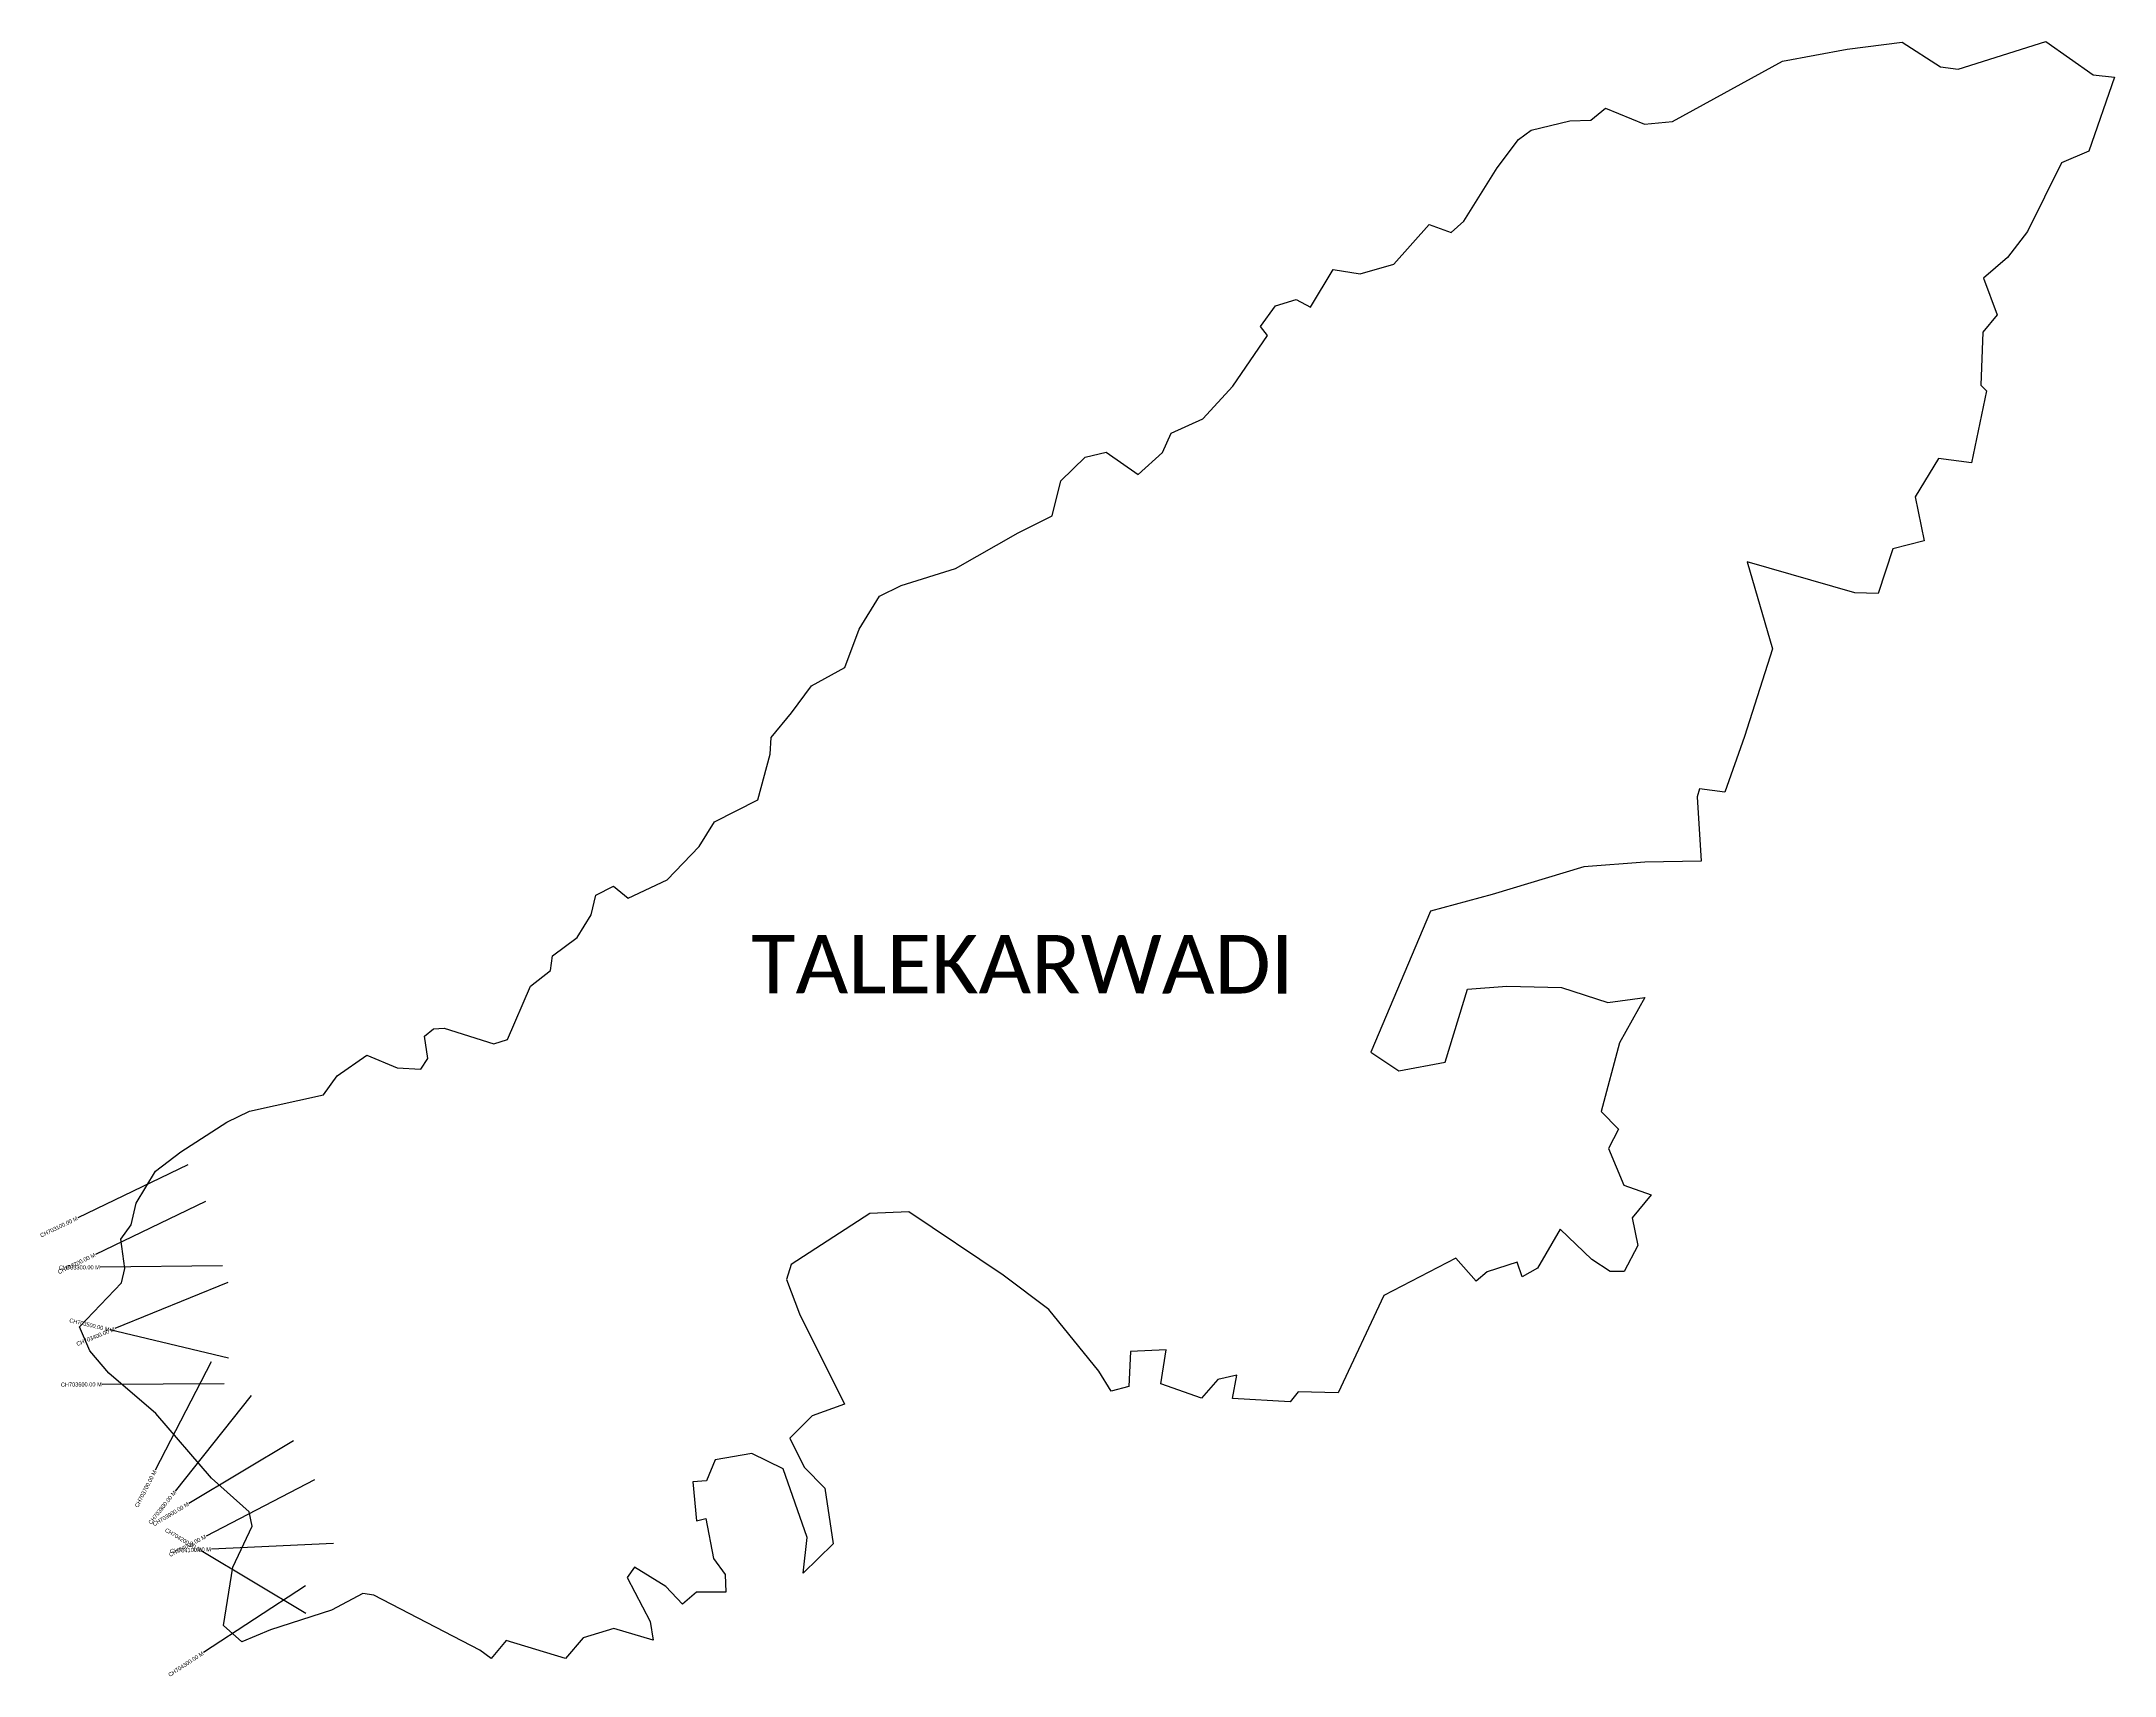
# Model space of a CAD drawing. Header units: metres. Extents: x 349514 to 354608, y 1756794 to 1760807.
import ezdxf
from ezdxf.enums import TextEntityAlignment as Align

# ---------------------------------------------------------------- set-up
doc = ezdxf.new("R2010")
doc.units = ezdxf.units.M
for name, color, linetype in [('CS', 134, 'Continuous'), ('CSMark', 6, 'Continuous'), ('village', 3, 'Continuous'), ('VILLAGE NAME', 250, 'Continuous')]:
    doc.layers.add(name, color=color, linetype=linetype)

msp = doc.modelspace()

# ---------------------------------------------------------------- linework, layer by layer
at = {"layer": 'CS'}
for p, q in [((349873.7, 1758048), (349603.5, 1757917.8)), ((349917.1, 1757957.9), (349646.9, 1757827.7)), ((349959, 1757799.9), (349659, 1757796.5)), ((349972.4, 1757758.9), (349694.7, 1757645.5)), ((349973.8, 1757573.3), (349682, 1757642.8)), ((349931.3, 1757564.2), (349793.7, 1757297.6)), ((349963.5, 1757510.3), (349663.5, 1757508.7)), ((350029.4, 1757481.4), (349843, 1757246.4)), ((350133.6, 1757370.2), (349876.1, 1757216.4)), ((350185, 1757274), (349918.7, 1757136)), ((350163.6, 1756945.7), (349906.4, 1757100)), ((350231.5, 1757117.6), (349931.8, 1757104.1)), ((350163.2, 1757014.2), (349912.2, 1756849.8))]:
    msp.add_line(p, q, dxfattribs=at)
at = {"layer": 'village', "color": 3, "true_color": 0x00ff00}
msp.add_polyline3d([(352451, 1757531.1, 0), (352404.2, 1757520.6, 0), (352364.5, 1757474.9, 0), (352264.1, 1757510.3, 0), (352277.9, 1757593.8, 0), (352189.9, 1757589.7, 0), (352185.6, 1757503.3, 0), (352142.5, 1757491.9, 0), (352111.8, 1757540.8, 0), (351989.3, 1757692.7, 0), (351877.4, 1757776.6, 0), (351645, 1757932.5, 0), (351549.5, 1757928.1, 0), (351356.5, 1757803.2, 0), (351344.7, 1757766.2, 0), (351376.7, 1757682.1, 0), (351487.2, 1757460.1, 0), (351407.6, 1757431.3, 0), (351353, 1757376.9, 0), (351388.1, 1757305.2, 0), (351438.7, 1757253.9, 0), (351459.1, 1757117, 0), (351385.8, 1757044.7, 0), (351395.3, 1757132.5, 0), (351336.7, 1757301.3, 0), (351259.8, 1757338.8, 0), (351169.5, 1757323.3, 0), (351148, 1757271.8, 0), (351115, 1757269.7, 0), (351123.5, 1757173.9, 0), (351146.4, 1757179.1, 0), (351165.3, 1757081.2, 0), (351194.2, 1757041.8, 0), (351195.9, 1756998.2, 0), (351123.4, 1756998.1, 0), (351089.4, 1756969.2, 0), (351048.2, 1757012.6, 0), (350971.6, 1757059.5, 0), (350953.1, 1757034.5, 0), (351010, 1756926.6, 0), (351017.4, 1756880.5, 0), (350920.2, 1756909, 0), (350845, 1756885.9, 0), (350802.2, 1756835.2, 0), (350655.7, 1756879.3, 0), (350619.4, 1756835.5, 0), (350591.2, 1756856.3, 0), (350330.8, 1756990.7, 0), (350304.2, 1756994.7, 0), (350227.2, 1756954.1, 0), (350077.4, 1756906, 0), (350006.5, 1756876.3, 0), (349961.3, 1756916.9, 0), (349984.6, 1757059.6, 0), (350032.3, 1757160.6, 0), (350024.3, 1757195.9, 0), (349932.3, 1757278.3, 0), (349795.7, 1757437.3, 0), (349680.2, 1757536.5, 0), (349633.4, 1757590.8, 0), (349607.8, 1757649.9, 0), (349711, 1757758.1, 0), (349719.6, 1757793, 0), (349709.3, 1757865, 0), (349734.7, 1757900.5, 0), (349747.4, 1757953.4, 0), (349794.8, 1758032.2, 0), (349856.7, 1758080, 0), (349969.9, 1758152.3, 0), (350025.2, 1758179.8, 0), (350207.2, 1758220.1, 0), (350241.3, 1758266.1, 0), (350314, 1758317.1, 0), (350388.5, 1758285.8, 0), (350446.3, 1758282.7, 0), (350463.5, 1758309.2, 0), (350455.3, 1758363.4, 0), (350477.5, 1758382.1, 0), (350504.1, 1758383.8, 0), (350626, 1758344.6, 0), (350659.5, 1758355.7, 0), (350716.2, 1758486.7, 0), (350765.4, 1758524.8, 0), (350770.1, 1758561.4, 0), (350830.2, 1758606.2, 0), (350864.7, 1758661.7, 0), (350876.5, 1758710.2, 0), (350920.1, 1758732.5, 0), (350955.6, 1758702.3, 0), (351051.6, 1758747.5, 0), (351129.9, 1758829.6, 0), (351168, 1758890.1, 0), (351274.3, 1758943.9, 0), (351305, 1759056.3, 0), (351307, 1759097.6, 0), (351357.3, 1759157.6, 0), (351406.2, 1759224.2, 0), (351488.3, 1759269.4, 0), (351523.4, 1759363.2, 0), (351573.4, 1759444.2, 0), (351626.9, 1759470.5, 0), (351760, 1759512.6, 0), (351914.1, 1759600.1, 0), (351997.2, 1759641.5, 0), (352018.7, 1759727.5, 0), (352078.6, 1759785.3, 0), (352130.4, 1759797.7, 0), (352209, 1759743.4, 0), (352268.8, 1759797.4, 0), (352289.7, 1759844.6, 0), (352367.7, 1759879.9, 0), (352441.7, 1759960.2, 0), (352526.9, 1760084.8, 0), (352509.3, 1760106.6, 0), (352545.9, 1760157.4, 0), (352596.8, 1760172.7, 0), (352631.9, 1760153.7, 0), (352688, 1760246.8, 0), (352753.8, 1760235.7, 0), (352836.6, 1760259.3, 0), (352923.5, 1760357.4, 0), (352977.7, 1760337.3, 0), (353009, 1760365.3, 0), (353090.5, 1760496.2, 0), (353143, 1760566, 0), (353174.1, 1760588.3, 0), (353268.9, 1760611.8, 0), (353321.1, 1760613, 0), (353357, 1760643.1, 0), (353453, 1760603.7, 0), (353521.9, 1760610.1, 0), (353792.1, 1760758.5, 0), (353950.5, 1760787.9, 0), (354085.5, 1760805.2, 0), (354179.9, 1760744.6, 0), (354223.1, 1760738.4, 0), (354438.4, 1760806.5, 0), (354555.1, 1760724.8, 0), (354607.5, 1760719.2, 0), (354544.6, 1760537.5, 0), (354477.6, 1760508.1, 0), (354393.9, 1760339.9, 0), (354344.8, 1760276.2, 0), (354285.5, 1760224.9, 0), (354319.2, 1760135.1, 0), (354283.8, 1760092.6, 0), (354278.7, 1759962.2, 0), (354292.9, 1759948.8, 0), (354255.9, 1759771.9, 0), (354174.8, 1759782.1, 0), (354117.9, 1759688.1, 0), (354139.6, 1759579.9, 0), (354062.6, 1759560.9, 0), (354026.7, 1759451.1, 0), (353969.2, 1759452.4, 0), (353705.1, 1759528.3, 0), (353766.9, 1759314.8, 0), (353698.2, 1759099.8, 0), (353650.1, 1758962.8, 0), (353587.9, 1758971.2, 0), (353582.5, 1758951.5, 0), (353592.2, 1758793.9, 0), (353453.3, 1758790.8, 0), (353303.9, 1758780, 0), (353078.5, 1758711.5, 0), (352927.1, 1758670.9, 0), (352780.2, 1758324.2, 0), (352849.2, 1758278.9, 0), (352963.2, 1758299.8, 0), (353018.2, 1758478.9, 0), (353114.8, 1758486.5, 0), (353248.5, 1758483.6, 0), (353362.3, 1758446.6, 0), (353453.7, 1758458.7, 0), (353391.6, 1758347, 0), (353346.3, 1758178.5, 0), (353389, 1758135, 0), (353364.7, 1758087.6, 0), (353402, 1757997.9, 0), (353469.5, 1757974.3, 0), (353422.5, 1757917.6, 0), (353436.7, 1757849.4, 0), (353402.8, 1757785.8, 0), (353368.8, 1757785.7, 0), (353323.7, 1757815.3, 0), (353245.4, 1757890.2, 0), (353189.8, 1757794.4, 0), (353152, 1757773.1, 0), (353140.1, 1757808.7, 0), (353066.4, 1757785.2, 0), (353038.8, 1757762.3, 0), (352989.4, 1757818.6, 0), (352812.1, 1757727.2, 0), (352700.5, 1757487.9, 0), (352601.9, 1757490, 0), (352582.5, 1757465.5, 0), (352440.7, 1757474.3, 0)], close=True, dxfattribs=at)

# ---------------------------------------------------------------- texts
at = {"layer": 'CSMark'}
for s, rotation, p in [('CH703100.00 M', 25.7308, (349602.6, 1757917.3)), ('CH703200.00 M', 25.7308, (349646, 1757827.3)), ('CH703300.00 M', 0.6438, (349658, 1757796.5)), ('CH703500.00 M', 346.593, (349681, 1757643.1)), ('CH703400.00 M', 22.2144, (349693.8, 1757645.1)), ('CH703600.00 M', 0.31, (349662.5, 1757508.7)), ('CH703700.00 M', 62.7122, (349793.3, 1757296.7)), ('CH703800.00 M', 51.5869, (349842.4, 1757245.6)), ('CH703900.00 M', 30.8509, (349875.2, 1757215.8)), ('CH704200.00 M', 329.0454, (349905.5, 1757100.5)), ('CH704000.00 M', 27.3984, (349917.8, 1757135.5)), ('CH704100.00 M', 2.5898, (349930.8, 1757104)), ('CH704300.00 M', 33.2141, (349911.4, 1756849.3))]:
    msp.add_text(s, height=10, rotation=rotation, dxfattribs=at).set_placement(p, align=Align.MIDDLE_RIGHT)
at = {"layer": 'VILLAGE NAME', "insert": (351257.9, 1758612.6), "char_height": 143.7, "attachment_point": 1, "rotation": 359.9793}
msp.add_mtext_dynamic_manual_height_columns('{\\fCalibri|b0|i0|c0|p34;TALEKARWADI}', width=1418, gutter_width=718.5, heights=[0], dxfattribs=at)

doc.saveas('drawing.dxf')
